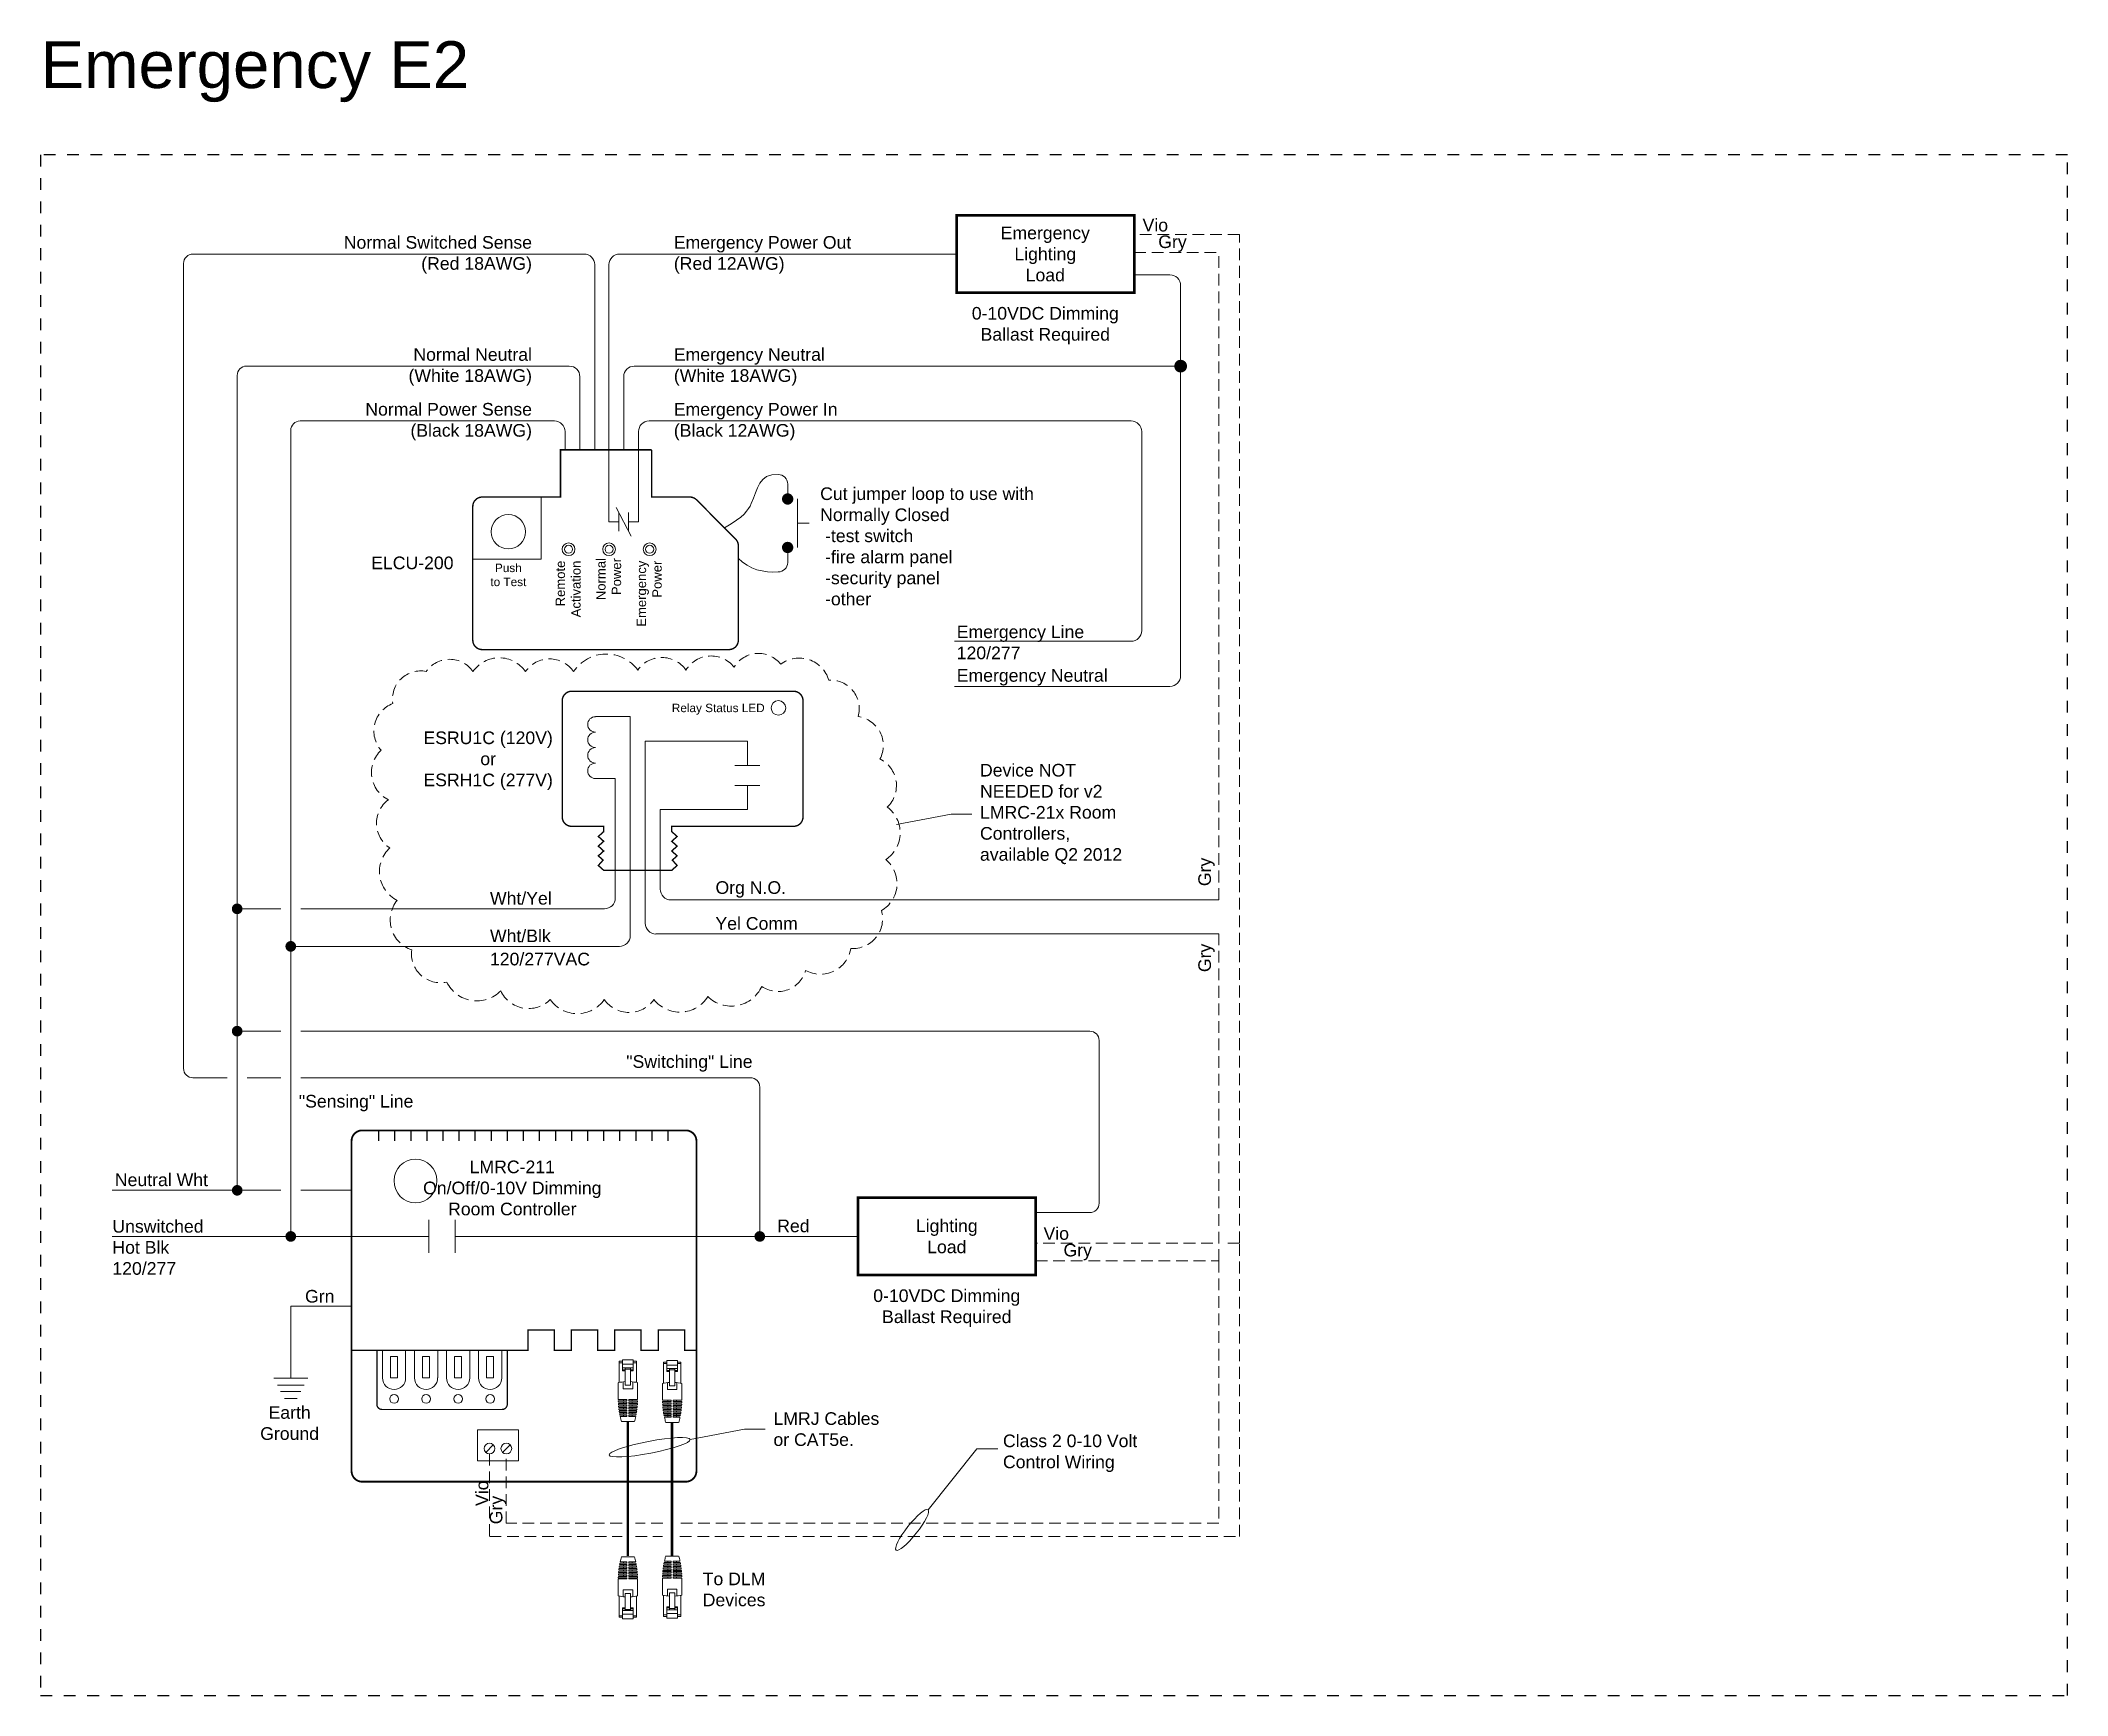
# Model space of a CAD drawing. Header units: inches. Extents: x -60 to 2005, y -577 to 104.
# Drawn here: x 1043.14 to 1086.46, y -39.21 to -3.86 of the extents above; entities that cross this region are included whole.
import ezdxf

# ---------------------------------------------------------------- set-up
doc = ezdxf.new("R2010")
doc.units = ezdxf.units.IN
doc.header["$MEASUREMENT"] = 0
for name, pattern in [('Demo', [0.5, 0.25, -0.25]), ('HIDDEN', [0.375, 0.25, -0.125]), ('HIDDEN2', [0.1875, 0.125, -0.0625])]:
    doc.linetypes.add(name, pattern=pattern)
doc.layers.get('0').update_dxf_attribs({"lineweight": 5})
doc.layers.add('PS Borders', color=40, linetype='Demo', lineweight=5, plot=False)
for name, color, linetype, lineweight in [('WS', 3, 'Continuous', 5), ('WS_DETAIL', 7, 'Continuous', 5), ('WS_LineVoltage', 1, 'Continuous', 5), ('WS_LowVoltage', 6, 'Continuous', 5)]:
    doc.layers.add(name, color=color, linetype=linetype, lineweight=lineweight)
doc.styles.add('ARIAL', font='arial.ttf')

msp = doc.modelspace()

# ---------------------------------------------------------------- texts
at = {"lineweight": -3, "insert": (1043.141, -3.871), "char_height": 1, "attachment_point": 1, "style": 'ARIAL'}
msp.add_mtext_dynamic_manual_height_columns('Emergency E2', width=21.74617, gutter_width=1, heights=[0], dxfattribs=at)
at = {"layer": 'WS_DETAIL', "color": 7, "linetype": 'Continuous', "style": 'ARIAL'}
for s, insert, char_height, width, attachment_point in [('Vio', (1066.695, -7.801), 0.2699, 5.82944, 4), ('Gry', (1067.03, -8.195), 0.2699, 5.82944, 4), ('Emergency Line 120/277', (1062.723, -16.715), 0.26989, 3.70222, 4), ('Device NOT NEEDED for v2 LMRC-21x Room Controllers, available Q2 2012', (1063.22, -20.381), 0.26989, 3.12956, 4), ('Wht/Yel', (1052.747, -22.183), 0.2699, 4.23614, 4), ('Wht/Blk', (1052.747, -22.985), 0.2699, 4.23614, 4), ('120/277VAC', (1052.747, -23.481), 0.2699, 4.23614, 4), ('"Switching" Line   ', (1058.359, -25.709), 0.26989, 3.34011, 6), ('"Sensing" Line', (1048.663, -26.557), 0.26989, 3.848, 4), ('Neutral Wht', (1044.73, -28.197), 0.26989, 4.23614, 4), ('Vio', (1064.578, -29.344), 0.2699, 5.82944, 4), ('Gry', (1065.005, -29.738), 0.2699, 5.82944, 4), ('LMRJ Cables \\Por CAT5e.', (1058.806, -33.523), 0.26989, 2.15318, 4), ('To DLM \\PDevices', (1057.964, -36.948), 0.2699, 9.00015, 5)]:
    msp.add_mtext(s, dxfattribs=dict(at, insert=insert, char_height=char_height, width=width, attachment_point=attachment_point))
at = {"layer": 'WS_DETAIL', "color": 7, "style": 'ARIAL'}
for s, insert, char_height, width, attachment_point in [('Normal Switched Sense\\P(Red 18AWG)', (1053.645, -8.033), 0.26989, 7.26951, 3), ('Emergency Power Out\\P(Red 12AWG)', (1056.677, -8.033), 0.26989, 7.26951, 1), ('Normal Neutral\\P(White 18AWG)', (1053.645, -10.428), 0.26989, 7.26951, 3), ('Emergency Neutral\\P(White 18AWG)', (1056.677, -10.428), 0.26989, 7.26951, 1), ('Normal Power Sense\\P(Black 18AWG)', (1053.645, -11.599), 0.26989, 7.26951, 3), ('Emergency Power In\\P(Black 12AWG)', (1056.677, -11.599), 0.26989, 7.26951, 1), ('Cut jumper loop to use with\\PNormally Closed\\P -test switch\\P -fire alarm panel\\P -security panel\\P -other', (1059.804, -13.402), 0.26989, 8.03045, 1), ('ELCU-200', (1051.088, -14.88), 0.2699, 6.79077, 2), ('Push\\Pto Test', (1053.14, -15.032), 0.1799, 7.26951, 2), ('Emergency Neutral', (1062.723, -17.46), 0.26989, 5.12217, 4), ('Relay Status LED', (1058.618, -18.024), 0.17993, 7.26951, 3), ('ESRU1C (120V)\\Por\\PESRH1C (277V)', (1052.708, -18.617), 0.26989, 6.79077, 2), ('Org N.O.', (1057.567, -21.992), 0.2699, 4.23614, 4), ('Yel Comm', (1057.566, -22.72), 0.2699, 4.23614, 4), ('Grn', (1048.795, -30.685), 0.2699, 4.23614, 4), ('Earth\\PGround', (1048.465, -33.393), 0.2699, 6.92856, 5)]:
    msp.add_mtext(s, dxfattribs=dict(at, insert=insert, char_height=char_height, width=width, attachment_point=attachment_point))
for s, insert, char_height, attachment_point in [('Emergency\\PLighting\\PLoad', (1064.616, -8.417), 0.2699, 5), ('0-10VDC Dimming\\PBallast Required', (1064.616, -9.548), 0.26989, 2), ('Lighting\\PLoad', (1062.51, -29.405), 0.2699, 5), ('0-10VDC Dimming\\PBallast Required', (1062.51, -30.536), 0.26989, 2)]:
    msp.add_mtext(s, dxfattribs=dict(at, insert=insert, char_height=char_height, attachment_point=attachment_point))
at = {"layer": 'WS_DETAIL', "char_height": 0.2, "width": 6.43489, "attachment_point": 3, "rotation": 90, "style": 'ARIAL'}
for s, insert in [('Remote\\PActivation', (1054.151, -14.967)), ('Normal\\PPower', (1055.017, -14.911)), ('Emergency\\PPower', (1055.884, -14.967))]:
    msp.add_mtext(s, dxfattribs=dict(at, insert=insert))
at = {"layer": 'WS_DETAIL', "color": 7, "char_height": 0.2699, "width": 5.82944, "attachment_point": 4, "rotation": 90, "style": 'ARIAL'}
for insert in [(1068.062, -21.921), (1068.062, -23.758)]:
    msp.add_mtext('Gry', dxfattribs=dict(at, insert=insert))
at = {"layer": 'WS_DETAIL', "insert": (1053.224, -27.784), "char_height": 0.26989, "width": 5.65768, "attachment_point": 2, "style": 'ARIAL'}
msp.add_mtext('LMRC-211\\POn/Off/0-10V Dimming\\PRoom Controller', dxfattribs=at)
at = {"layer": 'WS_DETAIL', "linetype": 'HIDDEN2', "insert": (1044.677, -29.054), "char_height": 0.26989, "width": 1.9746, "attachment_point": 1, "style": 'ARIAL'}
msp.add_mtext('Unswitched Hot Blk 120/277', dxfattribs=at)
at = {"layer": 'WS_DETAIL', "color": 7, "linetype": 'HIDDEN2', "insert": (1063.711, -33.637), "char_height": 0.26989, "width": 2.87105, "attachment_point": 1, "style": 'ARIAL'}
msp.add_mtext('Class 2 0-10 Volt Control Wiring', dxfattribs=at)
at = {"layer": 'WS_DETAIL', "color": 7, "linetype": 'Continuous', "char_height": 0.2699, "width": 5.82944, "attachment_point": 4, "rotation": 90, "style": 'ARIAL'}
for s, insert in [('Vio', (1052.579, -35.164)), ('Gry', (1052.918, -35.554))]:
    msp.add_mtext(s, dxfattribs=dict(at, insert=insert))
at = {"layer": 'WS_LineVoltage', "linetype": 'Continuous', "insert": (1058.886, -29.182), "char_height": 0.2699, "width": 5.82944, "attachment_point": 4, "style": 'ARIAL'}
msp.add_mtext('Red', dxfattribs=at)

# ---------------------------------------------------------------- blocks, each defined once
blk = doc.blocks.new('A$C756910A1')
at = {"layer": 'WS_DETAIL'}
for p, q in [((0.73, 10.43), (0.73, 8.56)), ((0.73, 10.43), (2.51, 10.43)), ((2.51, 10.43), (2.51, 8.56)), ((0.15, 6.6), (0.15, 10.17)), ((0.15, 10.17), (0.73, 10.17)), ((0.73, 9.92), (0.15, 9.92)), ((2.51, 9.66), (0.73, 9.66)), ((2.51, 9.06), (0.73, 9.06)), ((0.73, 8.74), (1.17, 8.74)), ((0.73, 8.56), (1.17, 8.56)), ((1.17, 6.17), (1.17, 9.06)), ((1.17, 8.85), (2.06, 8.85)), ((2.06, 6.17), (2.06, 9.06)), ((2.06, 8.74), (2.51, 8.74)), ((2.51, 8.56), (2.06, 8.56)), ((3.08, 10.17), (2.51, 10.17)), ((3.08, 9.92), (2.51, 9.92)), ((3.08, 6.6), (3.08, 10.17)), ((0, 6.56), (0, 3.73)), ((0, 3.73), (1.43, 3.73)), ((0, 3.51), (1.43, 3.51)), ((0.81, 6.7), (0.81, 5.55)), ((0.81, 5.55), (2.42, 5.55)), ((0.89, 3.73), (0.89, 3.51)), ((1.17, 6.17), (2.06, 6.17)), ((1.43, 3.51), (1.43, 3.73)), ((1.8, 3.73), (3.23, 3.73)), ((1.8, 3.51), (1.8, 3.73)), ((1.8, 3.51), (3.23, 3.51)), ((2.34, 3.73), (2.34, 3.51)), ((2.42, 6.7), (2.42, 5.55)), ((3.23, 6.56), (3.23, 3.73)), ((0.01, 3.29), (1.43, 3.29)), ((0.02, 3.06), (1.43, 3.06)), ((0.03, 2.84), (1.43, 2.84)), ((0.05, 2.62), (1.43, 2.62)), ((0.07, 2.4), (1.43, 2.4)), ((0.09, 2.18), (1.43, 2.18)), ((0.12, 1.96), (1.43, 1.96)), ((0.15, 1.74), (1.43, 1.74)), ((0.18, 1.52), (1.43, 1.52)), ((0.22, 1.3), (1.43, 1.3)), ((0.26, 1.08), (1.43, 1.08)), ((0.31, 0.86), (1.43, 0.86)), ((0.89, 3.29), (0.89, 3.06)), ((0.89, 2.84), (0.89, 2.62)), ((0.89, 2.4), (0.89, 2.18)), ((0.89, 1.96), (0.89, 1.74)), ((0.89, 1.52), (0.89, 1.3)), ((0.89, 1.08), (0.89, 0.86)), ((1.43, 3.06), (1.43, 3.29)), ((1.43, 2.62), (1.43, 2.84)), ((1.43, 2.18), (1.43, 2.4)), ((1.43, 1.74), (1.43, 1.96)), ((1.43, 1.3), (1.43, 1.52)), ((1.43, 0.86), (1.43, 1.08)), ((1.8, 3.29), (3.23, 3.29)), ((1.8, 3.06), (1.8, 3.29)), ((1.8, 3.06), (3.22, 3.06)), ((1.8, 2.84), (3.2, 2.84)), ((1.8, 2.62), (1.8, 2.84)), ((1.8, 2.62), (3.19, 2.62)), ((1.8, 2.4), (3.17, 2.4)), ((1.8, 2.18), (1.8, 2.4)), ((1.8, 2.18), (3.14, 2.18)), ((1.8, 1.96), (3.12, 1.96)), ((1.8, 1.74), (1.8, 1.96)), ((1.8, 1.74), (3.09, 1.74)), ((1.8, 1.52), (3.05, 1.52)), ((1.8, 1.3), (1.8, 1.52)), ((1.8, 1.3), (3.01, 1.3)), ((1.8, 1.08), (2.97, 1.08)), ((1.8, 0.86), (1.8, 1.08)), ((1.8, 0.86), (2.92, 0.86)), ((2.34, 3.29), (2.34, 3.06)), ((2.34, 2.84), (2.34, 2.62)), ((2.34, 2.4), (2.34, 2.18)), ((2.34, 1.96), (2.34, 1.74)), ((2.34, 1.52), (2.34, 1.3)), ((2.34, 1.08), (2.34, 0.86)), ((2.69, 0), (0.52, 0))]:
    blk.add_line(p, q, dxfattribs=at)
for centre, radius, start, end in [((1.62, -0.58), 7.33, 93.502, 102.7411), ((13.49, 3.73), 13.49, 180.937, 181.8742), ((1.62, -0.58), 7.33, 77.2589, 86.498), ((-10.25, 3.73), 13.49, 358.1258, 359.063), ((13.49, 3.73), 13.49, 182.8119, 183.7504), ((13.49, 3.73), 13.49, 184.6899, 185.6307), ((13.49, 3.73), 13.49, 186.573, 187.5171), ((13.49, 3.73), 13.49, 188.4632, 189.4117), ((13.49, 3.73), 13.49, 190.3627, 191.3167), ((13.49, 3.73), 13.49, 192.2739, 196.0379), ((-10.25, 3.73), 13.49, 343.9621, 347.7261), ((-10.25, 3.73), 13.49, 348.6833, 349.6373), ((-10.25, 3.73), 13.49, 350.5883, 351.5368), ((-10.25, 3.73), 13.49, 352.4829, 353.427), ((-10.25, 3.73), 13.49, 354.3693, 355.3101), ((-10.25, 3.73), 13.49, 356.2496, 357.1881)]:
    blk.add_arc(centre, radius, start, end, dxfattribs=at)
blk = doc.blocks.new('A$C222B27AB')
at = {"const_width": 0.25}
blk.add_lwpolyline([(0.12, 11.27), (0.12, 1.12, 0.414214), (1.12, 0.12), (23.67, 0.12, 0.414214), (24.67, 1.12), (24.67, 11.27)], format="xyb", dxfattribs=at)
for points in [[(2.69, 6.06), (4.02, 6.06), (4.02, 10.08), (2.69, 10.08)], [(8.72, 6.06), (10.05, 6.06), (10.05, 10.08), (8.72, 10.08)], [(14.75, 6.06), (16.07, 6.06), (16.07, 10.08), (14.75, 10.08)], [(20.78, 6.06), (22.1, 6.06), (22.1, 10.08), (20.78, 10.08)]]:
    blk.add_lwpolyline(points, close=True)
at = {"layer": 'WS_DETAIL'}
for p, q in [((1.17, 11.27), (1.17, 6.06)), ((5.54, 6.06), (5.54, 11.27)), ((7.2, 11.27), (7.2, 6.06)), ((11.57, 6.06), (11.57, 11.27)), ((13.23, 11.27), (13.23, 6.06)), ((17.6, 6.06), (17.6, 11.27)), ((19.26, 11.27), (19.26, 6.06)), ((23.62, 6.06), (23.62, 11.27))]:
    blk.add_line(p, q, dxfattribs=at)
for centre in [(3.36, 2.11), (9.38, 2.11), (15.41, 2.11), (21.44, 2.11)]:
    blk.add_circle(centre, 0.82, dxfattribs=at)
for centre in [(3.36, 6.06), (9.38, 6.06), (15.41, 6.06), (21.44, 6.06)]:
    blk.add_arc(centre, 2.18, 180, 0, dxfattribs=at)
blk = doc.blocks.new('A$C2A821E27')
for p, q in [((1.27, 1.3), (2.43, 2.46)), ((3.84, 1.3), (5, 2.46))]:
    blk.add_line(p, q)
blk.add_lwpolyline([(0, 4.76), (6.27, 4.76), (6.27, 0), (0, 0)], close=True)
for centre in [(1.85, 1.88), (4.42, 1.88)]:
    blk.add_circle(centre, 0.82)
blk = doc.blocks.new('A$C017659A6')
for p, q in [((0, 0.245), (0.409, 0.245)), ((0.044, 0.16), (0.365, 0.16)), ((0.082, 0.085), (0.326, 0.085)), ((0.129, 0), (0.28, 0))]:
    blk.add_line(p, q)

# ---------------------------------------------------------------- linework, layer by layer
at = {"linetype": 'HIDDEN'}
msp.add_lwpolyline([(1054.535, -17.335, 0.520567), (1053.506, -17.335, 0.520567), (1053.506, -17.335, 0.520567), (1052.383, -17.335, 0.520567), (1052.383, -17.335, 0.520567), (1051.386, -17.335, 0.520567), (1051.386, -17.335, 0.520567), (1050.669, -18.02, 0.520567), (1050.669, -18.02, 0.520567), (1050.419, -19.017, 0.520567), (1050.419, -19.017, 0.520567), (1050.575, -20.076, 0.520567), (1050.575, -20.076, 0.520567), (1050.606, -21.104, 0.520567), (1050.606, -21.104, 0.520567), (1050.762, -22.225, 0.520567), (1050.762, -22.225, 0.520567), (1051.074, -23.284, 0.520567), (1051.074, -23.284, 0.520567), (1051.822, -23.97, 0.520567), (1051.822, -23.97, 0.520567), (1052.976, -24.157, 0.520567), (1052.976, -24.157, 0.520567), (1054.036, -24.344, 0.520567), (1054.036, -24.344, 0.520567), (1055.19, -24.344, 0.520567), (1055.19, -24.344, 0.520567), (1056.25, -24.344, 0.520567), (1056.25, -24.344, 0.520567), (1057.403, -24.281, 0.520567), (1057.403, -24.281, 0.520567), (1058.557, -24.063, 0.520567), (1058.557, -24.063, 0.520567), (1059.492, -23.721, 0.520567), (1059.492, -23.721, 0.520567), (1060.459, -23.253, 0.520567), (1060.459, -23.253, 0.520567), (1061.114, -22.443, 0.520567), (1061.114, -22.443, 0.520567), (1061.207, -21.353, 0.520567), (1061.207, -21.353, 0.520567), (1061.238, -20.232, 0.520567), (1061.238, -20.232, 0.520567), (1061.082, -19.204, 0.520567), (1061.082, -19.204, 0.520567), (1060.615, -18.3, 0.520567), (1060.615, -18.3, 0.520567), (1059.991, -17.522, 0.520567), (1059.991, -17.522, 0.520567), (1058.962, -17.179, 0.520567), (1058.962, -17.179, 0.520567), (1057.965, -17.241, 0.520567), (1057.965, -17.241, 0.520567), (1056.936, -17.304, 0.520567), (1056.936, -17.304, 0.520567), (1055.907, -17.304, 0.520567), (1055.907, -17.304, 0.520567)], format="xyb", close=True, dxfattribs=at)
at = {"layer": 'PS Borders', "lineweight": -3}
msp.add_lwpolyline([(1043.141, -39.211), (1086.462, -39.211), (1086.462, -6.295), (1043.141, -6.295)], close=True, dxfattribs=at)
at = {"layer": 'WS'}
for points, const_width in [([(1055.694, -33.362), (1055.694, -36.234)], 0.051), ([(1056.64, -36.234), (1056.64, -33.378)], 0.0568)]:
    msp.add_lwpolyline(points, dxfattribs=dict(at, const_width=const_width))
at = {"layer": 'WS_DETAIL', "color": 7}
for p, q in [((1059.11, -13.33), (1059.11, -13.65)), ((1053.841, -14.936), (1053.841, -13.609)), ((1059.32, -13.65), (1059.32, -14.686)), ((1059.571, -14.168), (1059.32, -14.168)), ((1059.11, -14.686), (1059.11, -15.006)), ((1052.38, -14.936), (1053.841, -14.936)), ((1058.249, -18.826), (1056.066, -18.826)), ((1058.249, -19.344), (1058.249, -18.826)), ((1058.515, -19.344), (1057.983, -19.344)), ((1058.515, -19.768), (1057.983, -19.768)), ((1058.249, -19.768), (1058.249, -20.285)), ((1058.249, -20.285), (1056.386, -20.285)), ((1062.601, -20.381), (1063.043, -20.381)), ((1046.399, -26.016), (1047.129, -26.016)), ((1047.56, -26.016), (1048.275, -26.016)), ((1051.442, -29.052), (1051.442, -29.758)), ((1051.443, -29.052), (1051.443, -29.758)), ((1052.004, -29.052), (1052.004, -29.758)), ((1052.005, -29.052), (1052.005, -29.758)), ((1058.187, -33.523), (1058.629, -33.523)), ((1063.156, -33.946), (1063.603, -33.946))]:
    msp.add_line(p, q, dxfattribs=at)
at = {"layer": 'WS_DETAIL'}
for p, q in [((1055.445, -13.834), (1055.764, -14.442)), ((1055.499, -14.138), (1055.29, -14.138)), ((1055.499, -14.339), (1055.499, -13.937)), ((1055.71, -13.937), (1055.71, -14.339)), ((1055.922, -14.138), (1055.71, -14.138)), ((1055.001, -18.3), (1055.745, -18.3)), ((1055.001, -19.622), (1055.424, -19.622))]:
    msp.add_line(p, q, dxfattribs=at)
at = {"layer": 'WS_DETAIL', "color": 7, "linetype": 'Continuous'}
for p, q in [((1062.601, -20.381), (1061.439, -20.603)), ((1058.187, -33.523), (1057.025, -33.744)), ((1063.156, -33.946), (1062.112, -35.243))]:
    msp.add_line(p, q, dxfattribs=at)
at = {"layer": 'WS_DETAIL', "color": 7, "linetype": 'Continuous', "const_width": 0.0568}
for points in [[(1062.721, -9.243), (1066.518, -9.243), (1066.518, -7.591), (1062.721, -7.591)], [(1060.615, -30.231), (1064.412, -30.231), (1064.412, -28.579), (1060.615, -28.579)]]:
    msp.add_lwpolyline(points, close=True, dxfattribs=at)
at = {"layer": 'WS_DETAIL', "const_width": 0.03}
for points in [[(1056.204, -12.6), (1056.204, -13.609), (1057.019, -13.609, -0.199289), (1057.161, -13.667), (1057.997, -14.506, -0.198535), (1058.055, -14.647), (1058.055, -16.667, -0.414214), (1057.855, -16.867), (1052.58, -16.867, -0.414214), (1052.38, -16.667), (1052.38, -16.51)], [(1052.38, -16.51), (1052.38, -13.809, -0.414214), (1052.58, -13.609), (1054.255, -13.609), (1054.255, -12.6), (1055.137, -12.6), (1056.204, -12.6)], [(1055.905, -21.583), (1055.178, -21.583), (1055.063, -21.48), (1055.165, -21.365), (1055.063, -21.274), (1055.178, -21.171), (1055.063, -21.066), (1055.178, -20.963), (1055.063, -20.86), (1055.178, -20.757), (1055.178, -20.643), (1054.492, -20.643, -0.414214), (1054.292, -20.443), (1054.292, -17.958, -0.414214), (1054.492, -17.758), (1056.861, -17.758)], [(1055.905, -21.583), (1056.632, -21.583), (1056.747, -21.48), (1056.645, -21.365), (1056.747, -21.274), (1056.632, -21.171), (1056.747, -21.066), (1056.632, -20.963), (1056.747, -20.86), (1056.632, -20.757), (1056.632, -20.643), (1059.237, -20.643, 0.414214), (1059.437, -20.443), (1059.437, -17.958, 0.414214), (1059.237, -17.758), (1056.861, -17.758)]]:
    msp.add_lwpolyline(points, format="xyb", dxfattribs=at)
at = {"layer": 'WS_DETAIL', "color": 7, "linetype": 'Continuous', "const_width": 0.121}
for points in [[(1059.049, -13.65, -1), (1059.17, -13.65, -1)], [(1059.049, -14.686, 1), (1059.17, -14.686, 1)]]:
    msp.add_lwpolyline(points, format="xyb", close=True, dxfattribs=at)
at = {"layer": 'WS_DETAIL', "color": 7, "const_width": 0.039}
msp.add_lwpolyline([(1053.464, -27.14), (1056.933, -27.14, -0.414214), (1057.16, -27.367), (1057.16, -34.418, -0.414214), (1056.933, -34.645), (1050.016, -34.645, -0.414214), (1049.789, -34.418), (1049.789, -27.367, -0.414214), (1050.016, -27.14), (1053.464, -27.14)], format="xyb", dxfattribs=at)
at = {"layer": 'WS_DETAIL', "color": 7, "const_width": 0.0284}
for points in [[(1050.369, -27.369), (1050.369, -27.14)], [(1050.712, -27.369), (1050.712, -27.14)], [(1051.056, -27.369), (1051.056, -27.14)], [(1051.399, -27.369), (1051.399, -27.14)], [(1051.743, -27.369), (1051.743, -27.14)], [(1052.087, -27.369), (1052.087, -27.14)], [(1052.43, -27.369), (1052.43, -27.14)], [(1052.774, -27.369), (1052.774, -27.14)], [(1053.117, -27.369), (1053.117, -27.14)], [(1053.461, -27.369), (1053.461, -27.14)], [(1053.804, -27.369), (1053.804, -27.14)], [(1054.148, -27.369), (1054.148, -27.14)], [(1054.491, -27.369), (1054.491, -27.14)], [(1054.835, -27.369), (1054.835, -27.14)], [(1055.178, -27.369), (1055.178, -27.14)], [(1055.522, -27.369), (1055.522, -27.14)], [(1055.866, -27.369), (1055.866, -27.14)], [(1056.209, -27.369), (1056.209, -27.14)], [(1056.553, -27.369), (1056.553, -27.14)], [(1057.16, -31.837), (1056.905, -31.837), (1056.905, -31.406), (1056.342, -31.406), (1056.342, -31.837), (1055.977, -31.837), (1055.977, -31.406), (1055.413, -31.406), (1055.413, -31.837), (1055.049, -31.837), (1055.049, -31.406), (1054.485, -31.406), (1054.485, -31.837), (1054.12, -31.837), (1054.12, -31.406), (1053.557, -31.406), (1053.557, -31.837), (1049.789, -31.837)]]:
    msp.add_lwpolyline(points, dxfattribs=at)
at = {"layer": 'WS_DETAIL', "color": 7}
for points in [[(1051.154, -28.69), (1051.062, -28.68), (1050.977, -28.653), (1050.899, -28.61), (1050.831, -28.552), (1050.775, -28.482), (1050.732, -28.4), (1050.705, -28.309), (1050.696, -28.211), (1050.696, -28.211), (1050.705, -28.12), (1050.732, -28.034), (1050.775, -27.956), (1050.831, -27.888), (1050.899, -27.832), (1050.977, -27.789), (1051.062, -27.762), (1051.154, -27.753), (1051.154, -27.753), (1051.245, -27.762), (1051.331, -27.789), (1051.409, -27.832), (1051.477, -27.888), (1051.533, -27.956), (1051.576, -28.034), (1051.603, -28.12), (1051.612, -28.211), (1051.612, -28.211), (1051.603, -28.309), (1051.576, -28.4), (1051.533, -28.482), (1051.477, -28.552), (1051.409, -28.61), (1051.331, -28.653), (1051.245, -28.68), (1051.154, -28.69), (1051.154, -28.69), (1051.154, -28.69)], [(1049.789, -30.893), (1048.491, -30.893), (1048.491, -32.433)]]:
    msp.add_lwpolyline(points, dxfattribs=at)
for centre, radius in [((1053.14, -14.351), 0.367), ((1058.912, -18.113), 0.155)]:
    msp.add_circle(centre, radius, dxfattribs=at)
at = {"layer": 'WS_DETAIL'}
for centre, radius in [((1054.427, -14.724), 0.137), ((1054.427, -14.724), 0.0865), ((1055.293, -14.724), 0.137), ((1055.293, -14.724), 0.0865), ((1056.16, -14.724), 0.137), ((1056.16, -14.724), 0.0865)]:
    msp.add_circle(centre, radius, dxfattribs=at)
at = {"layer": 'WS_DETAIL', "color": 7}
for centre, radius, start, end in [((1058.908, -13.33), 0.202, 0, 90), ((1058.908, -15.006), 0.202, 270, 0), ((1046.399, -25.816), 0.2, 180, 270)]:
    msp.add_arc(centre, radius, start, end, dxfattribs=at)
at = {"layer": 'WS_DETAIL'}
for centre in [(1055.001, -18.466), (1055.001, -18.796), (1055.001, -19.127), (1055.001, -19.457)]:
    msp.add_arc(centre, 0.165, 90, 270, dxfattribs=at)
at = {"layer": 'WS_DETAIL', "color": 7, "extrusion": (0, 0, -1)}
for centre, major_axis, ratio in [((1056.159, -33.909), (0.866, 0.165), 0.144723), ((1061.769, -35.676), (0.343, 0.433), 0.206987)]:
    msp.add_ellipse(centre, major_axis=major_axis, ratio=ratio, dxfattribs=at)
at = {"layer": 'WS_DETAIL', "color": 7}
msp.add_open_spline([(1057.759, -14.267), (1058.175, -14.027), (1058.453, -13.619), (1058.491, -13.096), (1058.908, -13.128)], degree=3, knots=[0, 0, 0, 0, 0.853506, 2.600202, 2.600202, 2.600202, 2.600202], dxfattribs=at)
msp.add_open_spline([(1058.055, -14.917), (1058.284, -15.16), (1058.606, -15.226), (1058.908, -15.208)], degree=3, dxfattribs=at)
at = {"layer": 'WS_LineVoltage'}
for p, q in [((1046.199, -25.816), (1046.199, -8.617)), ((1046.399, -8.417), (1054.759, -8.417)), ((1054.985, -12.6), (1054.985, -8.643)), ((1055.29, -14.138), (1055.29, -8.643)), ((1062.721, -8.417), (1055.516, -8.417)), ((1066.518, -8.861), (1067.279, -8.861)), ((1067.509, -9.091), (1067.509, -17.423)), ((1047.544, -10.812), (1054.442, -10.812)), ((1067.509, -10.812), (1055.832, -10.812)), ((1047.344, -28.42), (1047.344, -11.012)), ((1054.668, -12.6), (1054.668, -11.038)), ((1055.606, -12.6), (1055.606, -11.038)), ((1048.69, -11.983), (1054.126, -11.983)), ((1066.45, -11.983), (1056.148, -11.983)), ((1048.49, -12.183), (1048.49, -29.405)), ((1054.352, -12.6), (1054.352, -12.209)), ((1055.922, -14.138), (1055.922, -12.209)), ((1062.678, -16.689), (1066.45, -16.689)), ((1067.279, -17.653), (1062.678, -17.653)), ((1055.745, -18.3), (1055.745, -22.978)), ((1055.424, -19.622), (1055.424, -22.176)), ((1048.275, -22.406), (1047.344, -22.406)), ((1055.194, -22.406), (1048.706, -22.406)), ((1055.515, -23.208), (1048.49, -23.208)), ((1047.344, -25.02), (1048.275, -25.02)), ((1048.706, -25.02), (1065.566, -25.02)), ((1065.765, -25.22), (1065.765, -28.696)), ((1048.706, -26.016), (1058.314, -26.016)), ((1058.514, -26.216), (1058.514, -29.405)), ((1064.412, -28.896), (1065.566, -28.896)), ((1058.514, -29.405), (1052.005, -29.405)), ((1060.615, -29.405), (1058.514, -29.405))]:
    msp.add_line(p, q, dxfattribs=at)
at = {"layer": 'WS_LineVoltage', "linetype": 'Continuous'}
msp.add_line((1066.676, -12.209), (1066.676, -16.463), dxfattribs=at)
at = {"layer": 'WS_LineVoltage', "linetype": 'Continuous', "const_width": 0.136}
msp.add_lwpolyline([(1067.441, -10.812, 1), (1067.577, -10.812, 1)], format="xyb", close=True, dxfattribs=at)
at = {"layer": 'WS_LineVoltage', "const_width": 0.114}
for points in [[(1047.288, -22.406, 1), (1047.401, -22.406, 1)], [(1048.433, -23.208, 1), (1048.547, -23.208, 1)], [(1047.288, -25.02, 1), (1047.401, -25.02, 1)], [(1047.288, -28.42, 1), (1047.401, -28.42, 1)], [(1048.433, -29.405, 1), (1048.547, -29.405, 1)], [(1058.457, -29.405, 1), (1058.57, -29.405, 1)]]:
    msp.add_lwpolyline(points, format="xyb", close=True, dxfattribs=at)
at = {"layer": 'WS_LineVoltage'}
for points in [[(1048.275, -28.42), (1044.674, -28.42)], [(1049.789, -28.42), (1048.706, -28.42)], [(1051.443, -29.405), (1044.674, -29.405)]]:
    msp.add_lwpolyline(points, dxfattribs=at)
for centre, radius, start, end in [((1046.399, -8.617), 0.2, 90, 180), ((1054.759, -8.643), 0.226, 0, 90), ((1055.516, -8.643), 0.226, 90, 180), ((1067.279, -9.091), 0.23, 0, 90), ((1047.544, -11.012), 0.2, 90, 180), ((1054.442, -11.038), 0.226, 0, 90), ((1055.832, -11.038), 0.226, 90, 180), ((1048.69, -12.183), 0.2, 90, 180), ((1054.126, -12.209), 0.226, 0, 90), ((1056.148, -12.209), 0.226, 90, 180), ((1066.45, -12.209), 0.226, 0, 90), ((1066.45, -16.463), 0.226, 270, 0), ((1067.279, -17.423), 0.23, 270, 0), ((1055.194, -22.176), 0.23, 270, 0), ((1055.515, -22.978), 0.23, 270, 0), ((1065.566, -25.22), 0.2, 0, 90), ((1058.314, -26.216), 0.2, 0, 90), ((1065.566, -28.696), 0.2, 270, 0)]:
    msp.add_arc(centre, radius, start, end, dxfattribs=at)
at = {"layer": 'WS_LowVoltage', "linetype": 'HIDDEN'}
for p, q in [((1066.518, -8.385), (1068.323, -8.385)), ((1068.323, -22.215), (1068.323, -8.385)), ((1068.323, -29.929), (1068.323, -22.943))]:
    msp.add_line(p, q, dxfattribs=at)
at = {"layer": 'WS_LowVoltage'}
for p, q in [((1056.066, -18.826), (1056.066, -22.714)), ((1056.386, -20.285), (1056.386, -21.985)), ((1056.616, -22.215), (1068.323, -22.215)), ((1056.295, -22.943), (1068.323, -22.943))]:
    msp.add_line(p, q, dxfattribs=at)
at = {"layer": 'WS_LowVoltage', "linetype": 'HIDDEN'}
for points in [[(1068.764, -29.547), (1068.764, -8.003), (1066.518, -8.003)], [(1056.806, -35.819), (1068.764, -35.819), (1068.764, -29.547), (1068.438, -29.547)], [(1068.198, -29.547), (1064.412, -29.547)], [(1064.412, -29.929), (1068.323, -29.929), (1068.323, -35.533), (1056.786, -35.533)], [(1052.737, -34.052), (1052.737, -35.819), (1055.569, -35.819)], [(1055.569, -35.533), (1053.096, -35.533), (1053.096, -34.052)], [(1056.441, -35.533), (1055.855, -35.533)], [(1055.855, -35.819), (1056.436, -35.819)]]:
    msp.add_lwpolyline(points, dxfattribs=at)
at = {"layer": 'WS_LowVoltage'}
for centre in [(1056.616, -21.985), (1056.295, -22.714)]:
    msp.add_arc(centre, 0.23, 180, 270, dxfattribs=at)

# ---------------------------------------------------------------- block references
at = {"layer": 'WS_DETAIL', "color": 7}
for name, p, xscale, yscale, zscale in [('A$C222B27AB', (1050.316, -33.116), 0.113542162574633, 0.113542162574633, 0.113542162574633), ('A$C756910A1', (1055.49, -33.362), 0.1268775403051713, 0.1268775403051713, 0.1268775403051713), ('A$C756910A1', (1056.436, -33.378), 0.1268775403051708, 0.1268775403051708, 0.1268775403051708), ('A$C017659A6', (1048.127, -32.87), 1.78198237229644, 1.78198237229644, 1.78198237229644), ('A$C2A821E27', (1052.478, -34.2), 0.1399110127967103, 0.1399110127967103, 0.1399110127967103), ('A$C2A821E27', (1052.478, -34.2), 0.1399110127967103, 0.1399110127967103, 0.1399110127967103)]:
    msp.add_blockref(name, p, dxfattribs=dict(at, xscale=xscale, yscale=yscale, zscale=zscale))
at = {"layer": 'WS_DETAIL', "color": 7, "yscale": 0.12687754030517, "zscale": 0.1268775403051711, "rotation": 180}
for p, xscale in [((1055.49, -36.25), -0.1268775403051713), ((1056.436, -36.234), -0.1268775403051708)]:
    msp.add_blockref('A$C756910A1', p, dxfattribs=dict(at, xscale=xscale))

msp.set_redraw_order([(e.dxf.handle, doc.entitydb.next_handle()) for e in msp.query("TEXT MTEXT ATTDEF DIMENSION ARC_DIMENSION")])  # texts and dimensions are drawn at this point

doc.saveas('drawing.dxf')
